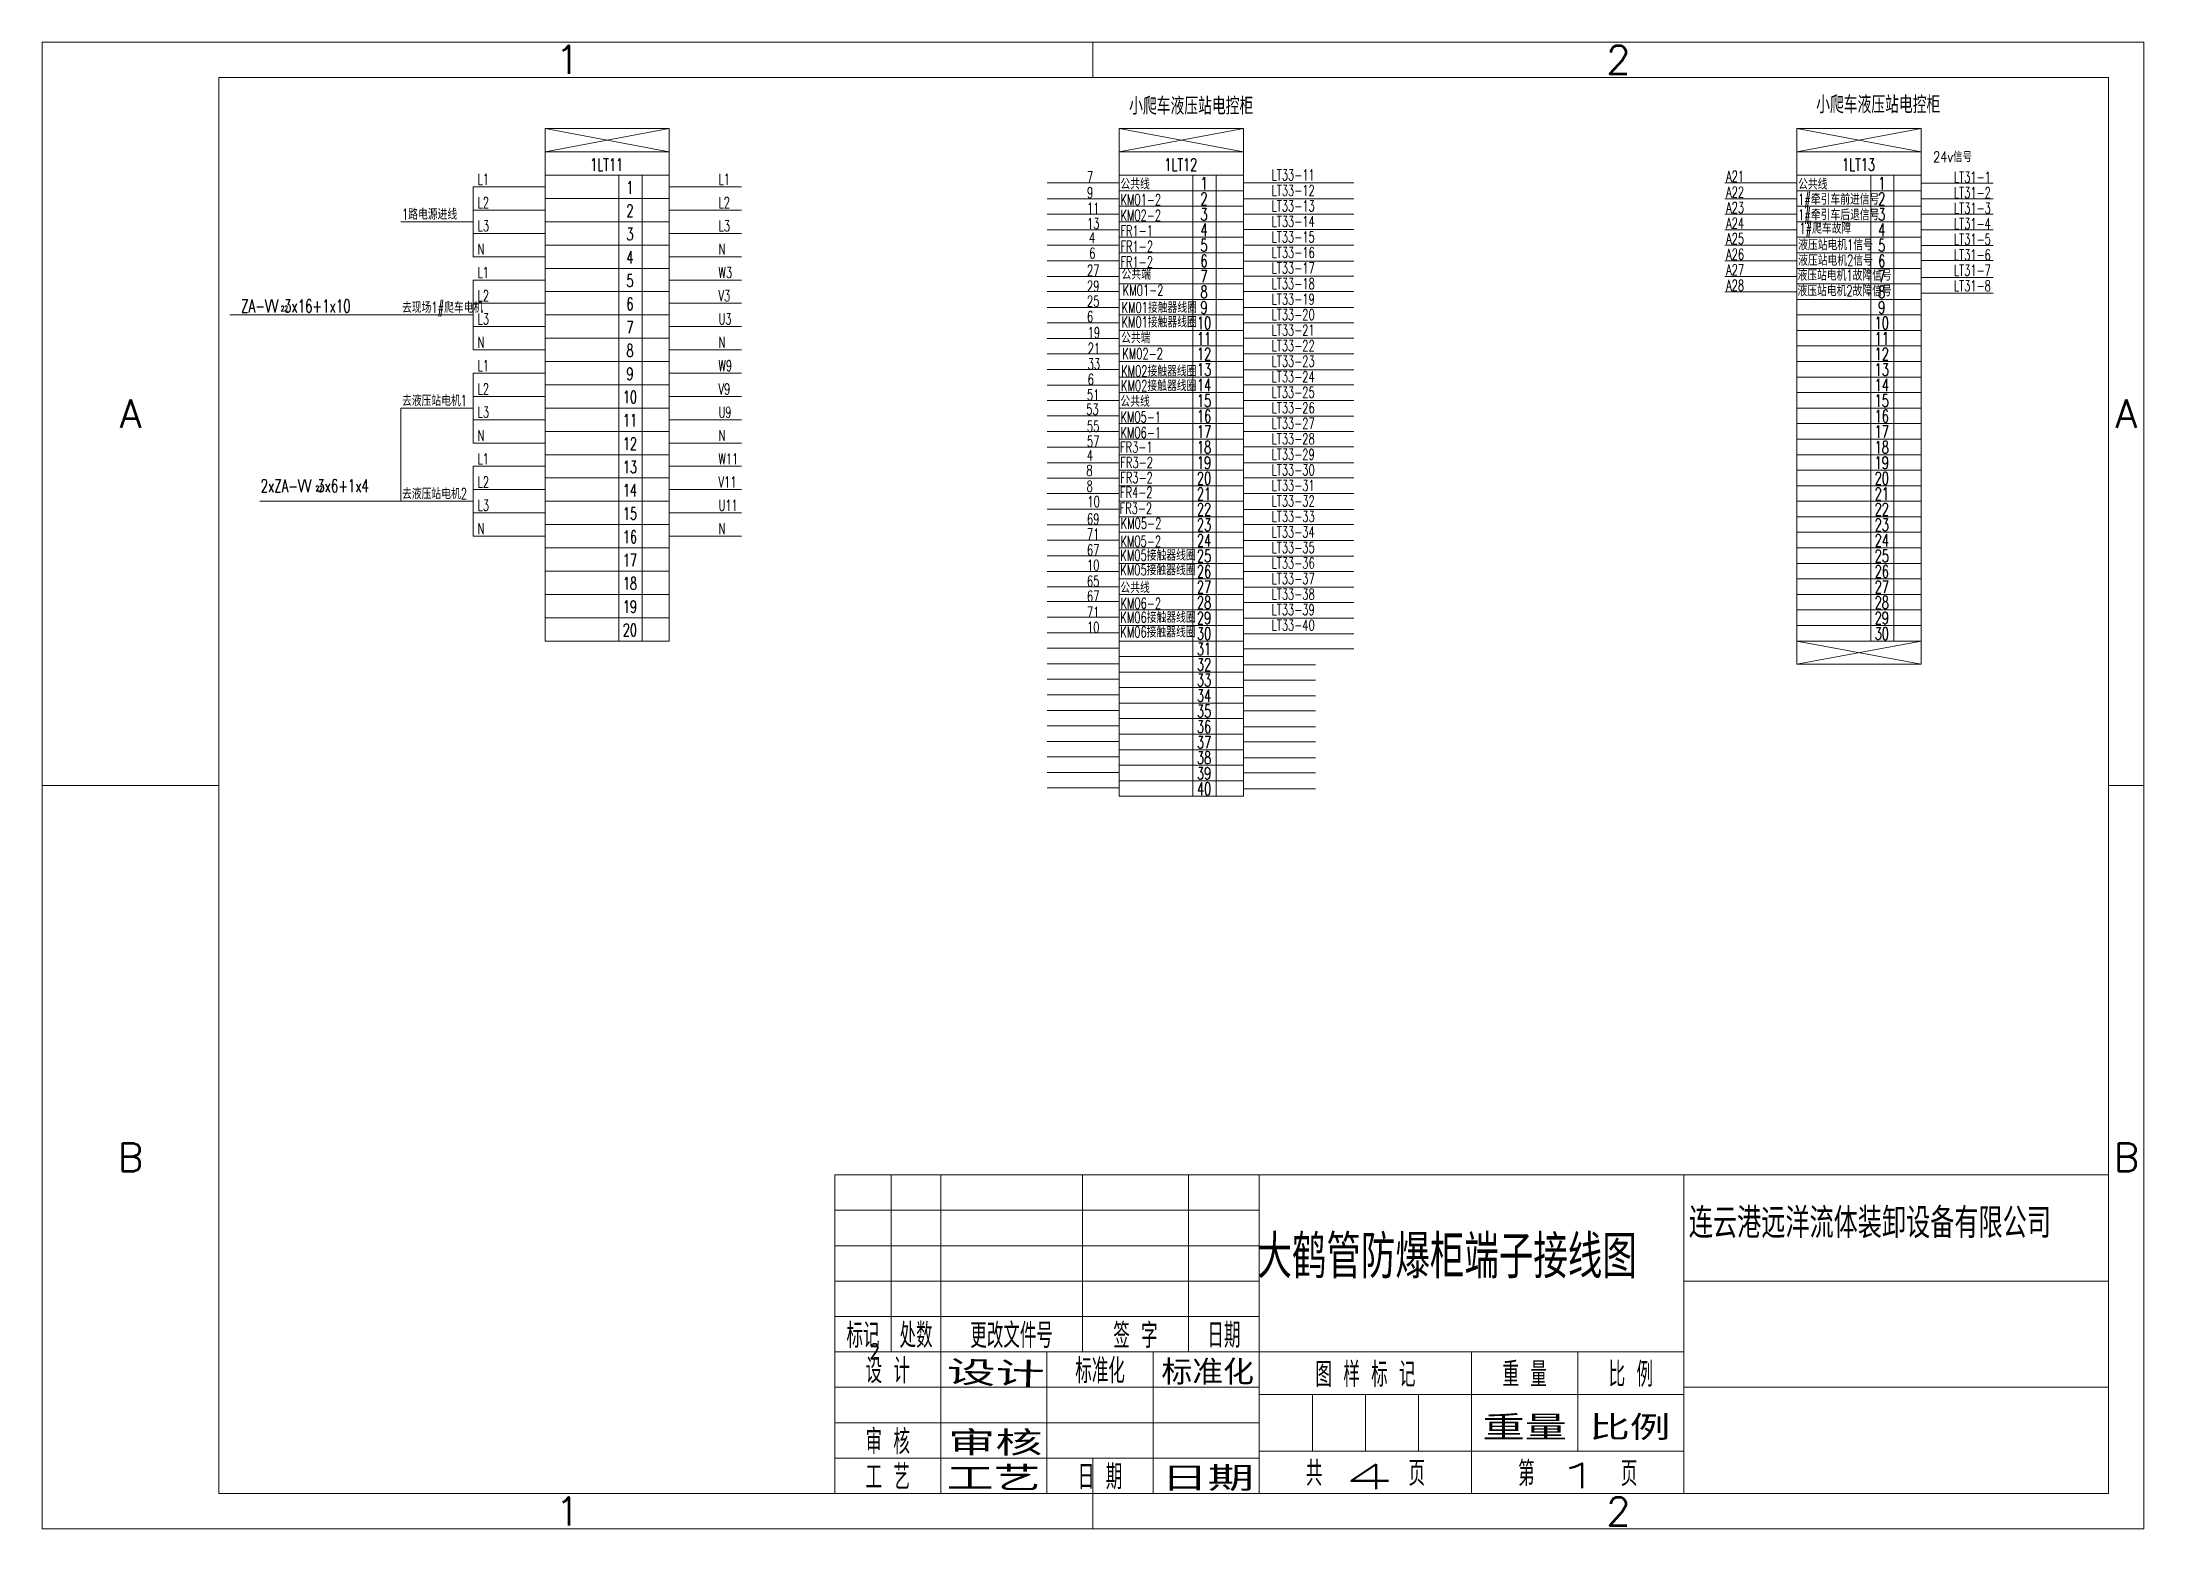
# Model space of a CAD drawing. Extents: x 203679 to 214036, y 136691 to 148845.
# Drawn here: x 203679 to 208554, y 141236 to 144684 of the extents above; entities that cross this region are included whole.
import ezdxf
from ezdxf.enums import TextEntityAlignment as Align

# ---------------------------------------------------------------- set-up
doc = ezdxf.new("R2010")
doc.units = 0
doc.header["$LTSCALE"] = 10
doc.layers.get('0').update_dxf_attribs({"linetype": 'CONTINUOUS'})
for name, color, linetype in [('1轮廓实线层', 7, 'CONTINUOUS'), ('2细线层', 4, 'CONTINUOUS'), ('6文字层', 3, 'CONTINUOUS'), ('Ï¸êμÏß', 1, 'CONTINUOUS'), ('图框层', 7, 'CONTINUOUS')]:
    doc.layers.add(name, color=color, linetype=linetype)
doc.layers.add('AUDIT_I_061228083857-0', color=7, linetype='CONTINUOUS', lineweight=50)
doc.layers.add('′ÖêμÏß', color=7, linetype='CONTINUOUS', lineweight=50)
doc.styles.add('PC_TEXTSTYLE', font='romans.shx', dxfattribs={"width": 0.8, "bigfont": 'hzfs.shx'})
doc.styles.get("Standard").update_dxf_attribs({"font": 'txt.shx', "bigfont": 'hztxt.shx'})

msp = doc.modelspace()

# ---------------------------------------------------------------- texts
at = {"color": 0, "linetype": 'ByBlock', "lineweight": 13, "attachment_point": 1, "style": 'PC_TEXTSTYLE'}
for s, insert, char_height, width in [('小爬车液压站电控柜', (207793.7, 144558.59), 40, 804.3509), ('小爬车液压站电控柜', (206200.13, 144555.42), 40, 804.3509), ('24v信号', (208065.15, 144429.51), 24, 394.8329)]:
    msp.add_mtext(s, dxfattribs=dict(at, insert=insert, char_height=char_height, width=width))
at = {"layer": '6文字层', "color": 0, "linetype": 'ByBlock', "lineweight": 13, "style": 'PC_TEXTSTYLE'}
for s, p in [('1', (204897.41, 144642.6)), ('2', (207335.18, 144642.6)), ('A', (203883.72, 143821.8)), ('A', (208513.03, 143821.8)), ('B', (203883.72, 142098.12)), ('B', (208513.03, 142098.12)), ('1', (204897.41, 141277.32)), ('2', (207335.18, 141277.32))]:
    msp.add_text(s, height=65.66, dxfattribs=at).set_placement(p, align=Align.MIDDLE)
at = {"layer": '6文字层', "color": 0, "linetype": 'ByBlock', "lineweight": 13, "style": 'PC_TEXTSTYLE', "width": 0.667}
for s, height, p in [('L1', 25.2, (204688.63, 144352.81)), ('L1', 25.2, (205247.52, 144352.81)), ('7', 25.2, (206102.41, 144358.23)), ('公共线', 25.2, (206179.91, 144342.09)), ('LT33-11', 25.2, (206530.44, 144363.01)), ('A21', 25.2, (207584.79, 144359.58)), ('公共线', 25.2, (207751.99, 144341.58)), ('LT31-1', 25.2, (208113.16, 144357.79)), ('L2', 25.2, (204688.63, 144298.81)), ('L2', 25.2, (205247.52, 144298.81)), ('9', 25.2, (206102.41, 144321.72)), ('KM01-2', 25.2, (206179.91, 144305.58)), ('LT33-12', 25.2, (206530.44, 144327.01)), ('A22', 25.2, (207584.79, 144323.07)), ('1#牵引车前进信号', 25.2, (207751.99, 144306.59)), ('LT31-2', 25.2, (208113.16, 144321.79)), ('1路电源进线', 25.2, (204513.62, 144271.81)), ('L3', 25.2, (204688.63, 144244.81)), ('L3', 25.2, (205247.52, 144244.81)), ('11', 25.2, (206102.41, 144285.72)), ('13', 25.2, (206102.41, 144250.23)), ('KM02-2', 25.2, (206179.91, 144269.32)), ('LT33-13', 25.2, (206530.44, 144291.01)), ('LT33-14', 25.2, (206530.44, 144255.01)), ('A23', 25.2, (207584.79, 144287.07)), ('A24', 25.2, (207584.79, 144251.07)), ('1#牵引车后退信号', 25.2, (207751.99, 144270.59)), ('1#爬车故障', 25.2, (207754.79, 144239.35)), ('LT31-3', 25.2, (208113.16, 144285.79)), ('LT31-4', 25.2, (208113.16, 144249.79)), ('4', 25.2, (206107.06, 144217.27)), ('FR1-1', 25.2, (206179.91, 144233.32)), ('FR1-2', 25.2, (206179.91, 144197.32)), ('LT33-15', 25.2, (206530.44, 144219.01)), ('A25', 25.2, (207584.79, 144215.07)), ('液压站电机1信号', 25.2, (207751.99, 144200.93)), ('LT31-5', 25.2, (208113.16, 144213.79)), ('N', 25.2, (204688.63, 144190.81)), ('N', 25.2, (205247.52, 144190.81)), ('6', 25.2, (206107.55, 144181.58)), ('FR1-2', 25.2, (206179.91, 144161.32)), ('LT33-16', 25.2, (206530.44, 144183.01)), ('LT33-17', 25.2, (206530.44, 144147.01)), ('A26', 25.2, (207584.79, 144179.07)), ('液压站电机2信号', 25.2, (207751.99, 144164.93)), ('LT31-6', 25.2, (208113.16, 144177.79)), ('L1', 25.2, (204688.63, 144136.81)), ('W3', 25.2, (205247.52, 144136.81)), ('27', 25.2, (206102.41, 144141.72)), ('29', 25.2, (206102.41, 144105.21)), ('公共端', 25.2, (206182.61, 144132.84)), ('LT33-18', 25.2, (206530.44, 144111.01)), ('A27', 25.2, (207584.79, 144143.07)), ('A28', 25.2, (207584.79, 144107.07)), ('液压站电机1故障信号', 25.2, (207750.43, 144130.34)), ('液压站电机2故障信号', 25.2, (207750.43, 144094.34)), ('LT31-7', 25.2, (208113.16, 144141.79)), ('LT31-8', 25.2, (208113.16, 144105.79)), ('ZA-VV 3x16+1x10', 30, (204140.38, 144056.56)), ('去现场1#爬车电机', 25.2, (204513.62, 144055.81)), ('L2', 25.2, (204688.63, 144082.81)), ('V3', 25.2, (205247.52, 144082.81)), ('25', 25.2, (206102.41, 144070.23)), ('KM01接触器线圈', 25.2, (206182.61, 144055.72)), ('KM01-2', 25.2, (206185.26, 144095.89)), ('LT33-19', 25.2, (206530.44, 144075.01)), ('22', 12, (204232.26, 144059.69)), ('L3', 25.2, (204688.63, 144028.81)), ('U3', 25.2, (205247.52, 144028.81)), ('6', 25.2, (206102.41, 144034.23)), ('KM01接触器线圈', 25.2, (206182.37, 144021.83)), ('LT33-20', 25.2, (206530.44, 144039.01)), ('LT33-21', 25.2, (206530.44, 144003.01)), ('N', 25.2, (204688.63, 143974.81)), ('N', 25.2, (205247.52, 143974.81)), ('21', 25.2, (206104, 143960.72)), ('19', 25.2, (206104, 143997.23)), ('公共端', 25.2, (206181.5, 143985.45)), ('LT33-22', 25.2, (206530.44, 143967.01)), ('L1', 25.2, (204688.63, 143920.81)), ('W9', 25.2, (205247.52, 143920.81)), ('33', 25.2, (206104, 143924.72)), ('KM02接触器线圈', 25.2, (206181.5, 143908.33)), ('KM02-2', 25.2, (206184.16, 143948.49)), ('LT33-23', 25.2, (206530.44, 143931.01)), ('L2', 25.2, (204688.63, 143866.81)), ('V9', 25.2, (205247.52, 143866.81)), ('51', 25.2, (206102.41, 143853.21)), ('6', 25.2, (206104, 143889.23)), ('KM02接触器线圈', 25.2, (206181.26, 143874.43)), ('LT33-24', 25.2, (206530.44, 143895.01)), ('LT33-25', 25.2, (206530.44, 143859.01)), ('去液压站电机1', 25.2, (204513.62, 143839.81)), ('L3', 25.2, (204688.63, 143812.81)), ('U9', 25.2, (205247.52, 143812.81)), ('53', 25.2, (206100.51, 143819.48)), ('公共线', 25.2, (206179.91, 143838.09)), ('LT33-26', 25.2, (206530.44, 143823.01)), ('N', 25.2, (204688.63, 143758.81)), ('N', 25.2, (205247.52, 143758.81)), ('55', 25.2, (206102.41, 143780.19)), ('KM05-1', 25.2, (206179.91, 143801.58)), ('KM06-1', 25.2, (206179.91, 143765.58)), ('LT33-27', 25.2, (206530.44, 143787.01)), ('4', 25.2, (206102.03, 143712.48)), ('57', 25.2, (206102.41, 143745.21)), ('FR3-1', 25.2, (206179.1, 143731.9)), ('LT33-28', 25.2, (206530.44, 143751.01)), ('LT33-29', 25.2, (206530.44, 143715.01)), ('L1', 25.2, (204688.63, 143704.81)), ('W11', 25.2, (205247.52, 143704.81)), ('8', 25.2, (206100.91, 143677.72)), ('FR3-2', 25.2, (206179.37, 143661.05)), ('FR3-2', 25.2, (206179.67, 143696.33)), ('LT33-30', 25.2, (206530.44, 143679.01)), ('2xZA-VV 3x6+1x4', 30, (204185.47, 143639.75)), ('22', 12, (204312.89, 143642.64)), ('去液压站电机2', 25.2, (204513.62, 143623.81)), ('L2', 25.2, (204688.63, 143650.81)), ('V11', 25.2, (205247.52, 143650.81)), ('8', 25.2, (206101.49, 143641.18)), ('FR4-2', 25.2, (206178.84, 143626.96)), ('LT33-31', 25.2, (206530.44, 143643.01)), ('L3', 25.2, (204688.63, 143596.81)), ('U11', 25.2, (205247.52, 143596.81)), ('69', 25.2, (206102.41, 143565.21)), ('10', 25.2, (206103.45, 143605.3)), ('FR3-2', 25.2, (206177.95, 143590.2)), ('LT33-32', 25.2, (206530.44, 143607.01)), ('LT33-33', 25.2, (206530.44, 143571.01)), ('N', 25.2, (204688.63, 143542.81)), ('N', 25.2, (205247.52, 143542.81)), ('71', 25.2, (206102.41, 143530.23)), ('KM05-2', 25.2, (206179.91, 143513.58)), ('KM05-2', 25.2, (206180.45, 143555.1)), ('LT33-34', 25.2, (206530.44, 143535.01)), ('67', 25.2, (206102.41, 143493.21)), ('KM05接触器线圈', 25.2, (206179.82, 143481.19)), ('LT33-35', 25.2, (206530.44, 143499.01)), ('LT33-36', 25.2, (206530.44, 143463.01)), ('65', 25.2, (206102.41, 143421.21)), ('10', 25.2, (206102.41, 143458.23)), ('KM05接触器线圈', 25.2, (206179.58, 143447.29)), ('LT33-37', 25.2, (206530.44, 143427.01)), ('67', 25.2, (206102.41, 143386.23)), ('公共线', 25.2, (206179.91, 143406.09)), ('KM06-2', 25.2, (206179.91, 143369.58)), ('LT33-38', 25.2, (206530.44, 143391.01)), ('71', 25.2, (206102.41, 143349.21)), ('KM06接触器线圈', 25.2, (206179.82, 143337.19)), ('LT33-39', 25.2, (206530.44, 143355.01)), ('LT33-40', 25.2, (206530.44, 143319.01)), ('10', 25.2, (206102.41, 143314.23)), ('KM06接触器线圈', 25.2, (206179.58, 143303.29))]:
    msp.add_text(s, height=height, dxfattribs=at).set_placement(p)
for s, p in [('1LT11', (204988.18, 144384.94)), ('1LT12', (206319.88, 144384.94)), ('1', (206373.88, 144341.84)), ('1LT13', (207891.95, 144384.94)), ('1', (207945.95, 144341.84)), ('1', (205042.18, 144332.08)), ('2', (206373.88, 144305.84)), ('2', (207945.95, 144305.84)), ('2', (205042.18, 144278.08)), ('3', (206373.88, 144269.84)), ('3', (207945.95, 144269.84)), ('3', (205042.18, 144224.08)), ('4', (206373.88, 144233.84)), ('5', (206373.88, 144197.84)), ('4', (207945.95, 144233.84)), ('5', (207945.95, 144197.84)), ('4', (205042.18, 144170.08)), ('6', (206373.88, 144161.84)), ('6', (207945.95, 144161.84)), ('5', (205042.18, 144116.08)), ('7', (206373.88, 144125.84)), ('7', (207945.95, 144125.84)), ('6', (205042.18, 144062.08)), ('8', (206373.88, 144089.84)), ('9', (206373.88, 144053.84)), ('8', (207945.95, 144089.84)), ('9', (207945.95, 144053.84)), ('7', (205042.18, 144008.08)), ('10', (206373.88, 144017.84)), ('10', (207945.95, 144017.84)), ('8', (205042.18, 143954.08)), ('11', (206373.88, 143981.84)), ('11', (207945.95, 143981.84)), ('9', (205042.18, 143900.08)), ('12', (206373.88, 143945.84)), ('13', (206373.88, 143909.84)), ('12', (207945.95, 143945.84)), ('13', (207945.95, 143909.84)), ('14', (206373.88, 143873.84)), ('14', (207945.95, 143873.84)), ('10', (205042.18, 143846.08)), ('15', (206373.88, 143837.84)), ('16', (206373.88, 143801.84)), ('15', (207945.95, 143837.84)), ('16', (207945.95, 143801.84)), ('11', (205042.18, 143792.08)), ('17', (206373.88, 143765.84)), ('17', (207945.95, 143765.84)), ('12', (205042.18, 143738.08)), ('18', (206373.88, 143729.84)), ('18', (207945.95, 143729.84)), ('13', (205042.18, 143684.08)), ('20', (206373.88, 143657.84)), ('19', (206373.88, 143693.84)), ('20', (207945.95, 143657.84)), ('19', (207945.95, 143693.84)), ('14', (205042.18, 143630.08)), ('21', (206373.88, 143621.84)), ('21', (207945.95, 143621.84)), ('15', (205042.18, 143576.08)), ('22', (206373.88, 143585.84)), ('22', (207945.95, 143585.84)), ('16', (205042.18, 143522.08)), ('23', (206373.88, 143549.84)), ('24', (206373.88, 143513.84)), ('23', (207945.95, 143549.84)), ('24', (207945.95, 143513.84)), ('17', (205042.18, 143468.08)), ('25', (206373.88, 143477.84)), ('25', (207945.95, 143477.84)), ('18', (205042.18, 143414.08)), ('26', (206373.88, 143441.84)), ('26', (207945.95, 143441.84)), ('27', (206373.88, 143405.84)), ('28', (206373.88, 143369.84)), ('27', (207945.95, 143405.84)), ('28', (207945.95, 143369.84)), ('19', (205042.18, 143360.08)), ('29', (206373.88, 143333.84)), ('29', (207945.95, 143333.84)), ('20', (205042.18, 143306.08)), ('30', (206373.88, 143297.84)), ('30', (207945.95, 143297.84)), ('31', (206373.88, 143261.84)), ('32', (206373.88, 143225.84)), ('33', (206373.88, 143189.84)), ('34', (206373.88, 143153.84)), ('35', (206373.88, 143117.84)), ('36', (206373.88, 143081.84)), ('37', (206373.88, 143045.84)), ('38', (206373.88, 143009.84)), ('39', (206373.88, 142973.84)), ('40', (206373.88, 142937.84))]:
    msp.add_text(s, height=28.8, dxfattribs=at).set_placement(p, align=Align.CENTER)
for s, p in [('标记', (205582.77, 141687.72)), ('处数', (205705.89, 141687.72)), (' 更改文件号 ', (205927.51, 141687.72)), (' 签 字 ', (206214.79, 141687.72)), (' 日期 ', (206419.99, 141687.72)), (' 设 计 ', (205640.23, 141605.72)), (' 标准化 ', (206132.71, 141605.72)), (' 图 样 标 记 ', (206748.31, 141597.43)), (' 重 量 ', (207117.67, 141597.43)), (' 比 例 ', (207363.91, 141597.43)), (' 审 核 ', (205640.23, 141441.48)), (' 工 艺 ', (205640.23, 141359.4)), ('共       页', (206748.31, 141367.61)), ('第       页', (207240.79, 141367.61)), (' 日 期 ', (206132.71, 141359.4))]:
    msp.add_text(s, height=57.456, dxfattribs=at).set_placement(p, align=Align.MIDDLE)
at = {"layer": '6文字层', "color": 0, "linetype": 'ByBlock', "lineweight": 13, "style": 'PC_TEXTSTYLE', "width": 2.873784, "flags": 8}
msp.add_attdef('设计', text=' ', height=57.46, rotation=358.46442, dxfattribs=at).set_placement((205776.01, 141570.7), (206003.57, 141564.6), align=Align.FIT)
at = {"layer": '6文字层', "color": 0, "linetype": 'ByBlock', "lineweight": 13, "style": 'PC_TEXTSTYLE', "flags": 8}
for tag, width, p, p2 in [('标准化', 1.756036, (206274.96, 141570.7), (206489.73, 141570.7)), ('重量', 2.448074, (207019.88, 141442.17), (207215.36, 141442.17)), ('比例', 2.367734, (207267.81, 141442.17), (207455.37, 141442.17)), ('审核', 2.723972, (205779.95, 141406.46), (205999.18, 141406.46)), ('工艺', 2.851598, (205776.31, 141324.45), (205994.97, 141324.45)), ('日期', 2.733185, (206274.96, 141324.45), (206489.73, 141324.45)), ('4', 2.342578, (206697.87, 141328.62), (206813.23, 141328.62)), ('1', 3.885709, (207186.84, 141330.72), (207303.78, 141330.72))]:
    msp.add_attdef(tag, text='', height=57.46, dxfattribs=dict(at, width=width)).set_placement(p, p2, align=Align.FIT)
at = {"layer": 'AUDIT_I_061228083857-0', "color": 0, "linetype": 'ByBlock', "lineweight": 13, "insert": (206497.66, 141917.46), "char_height": 100, "width": 1192.1772, "attachment_point": 1, "style": 'PC_TEXTSTYLE'}
msp.add_mtext('大鹤管防爆柜端子接线图', dxfattribs=at)
at = {"layer": 'Ï¸êμÏß', "color": 0, "linetype": 'ByBlock', "lineweight": 13, "width": 0.8}
msp.add_text('2', height=35, dxfattribs=at).set_placement((205609.79, 141648.34), align=Align.MIDDLE)
at = {"layer": '′ÖêμÏß', "color": 0, "linetype": 'ByBlock', "lineweight": 13, "insert": (207498.34, 141980.65), "char_height": 70, "width": 985, "attachment_point": 1, "style": 'PC_TEXTSTYLE'}
msp.add_mtext('连云港远洋流体装卸设备有限公司', dxfattribs=at)

# ---------------------------------------------------------------- linework, layer by layer
at = {"color": 0, "linetype": 'ByBlock', "lineweight": 13}
for p, q in [((205016.38, 143294.95), (205016.38, 144374.95)), ((205070.38, 143294.95), (205070.38, 144374.95)), ((206177.08, 144374.95), (206177.08, 144338.95)), ((207749.15, 144374.95), (207749.15, 144338.95)), ((204678.18, 144347.95), (204678.18, 144185.95)), ((204678.18, 144131.95), (204678.18, 143969.95)), ((204678.18, 143915.95), (204678.18, 143753.95)), ((204510.98, 143834.95), (204510.98, 143618.95)), ((204678.18, 143699.95), (204678.18, 143537.95)), ((204510.98, 143618.95), (204183.7, 143618.95)), ((206465.08, 143402.95), (206177.08, 143402.95)), ((208037.15, 143402.95), (207749.15, 143402.95)), ((206465.08, 143006.95), (206177.08, 143006.95))]:
    msp.add_line(p, q, dxfattribs=at)
at = {"layer": '1轮廓实线层', "color": 0, "linetype": 'ByBlock', "lineweight": 13}
for p, q in [((204088.92, 141318.36), (204088.92, 144601.56)), ((208471.99, 144601.56), (204088.92, 144601.56)), ((208471.99, 144601.56), (208471.99, 141318.36)), ((204845.38, 144482.95), (205133.38, 144428.95)), ((205133.38, 144482.95), (204845.38, 144428.95)), ((206465.08, 144482.95), (206177.08, 144428.95)), ((206177.08, 144482.95), (206465.08, 144428.95)), ((207749.15, 144482.95), (208037.15, 144428.95)), ((208037.15, 144482.95), (207749.15, 144428.95)), ((205133.38, 144428.95), (204845.38, 144428.95)), ((206177.08, 144428.95), (206465.08, 144428.95)), ((206177.08, 144428.95), (206177.08, 142934.95)), ((206465.08, 144428.95), (206177.08, 144428.95)), ((206465.08, 142934.95), (206465.08, 144428.95)), ((207749.15, 143294.95), (207749.15, 144428.95)), ((208037.15, 144428.95), (207749.15, 144428.95)), ((208037.15, 144428.95), (207749.15, 144428.95)), ((207749.15, 144428.95), (208037.15, 144428.95)), ((208037.15, 144428.95), (208037.15, 143294.95)), ((206465.08, 144374.95), (206177.08, 144374.95)), ((208037.15, 144374.95), (207749.15, 144374.95)), ((207749.15, 144374.95), (207749.15, 144338.95)), ((207920.15, 144374.95), (207920.15, 143294.95)), ((207974.15, 144374.95), (207974.15, 143294.95)), ((204845.38, 144347.95), (204678.18, 144347.95)), ((205300.58, 144347.95), (205133.38, 144347.95)), ((206177.08, 144356.95), (206009.88, 144356.95)), ((206177.08, 144320.44), (206009.88, 144320.44)), ((206177.08, 144320.44), (206060.08, 144320.44)), ((206465.08, 144338.95), (206177.08, 144338.95)), ((206465.08, 144356.95), (206721.1, 144356.95)), ((206465.08, 144320.44), (206721.1, 144320.44)), ((206465.08, 144320.44), (206582.08, 144320.44)), ((207749.15, 144356.95), (207581.95, 144356.95)), ((207749.15, 144320.44), (207581.95, 144320.44)), ((207749.15, 144320.44), (207632.15, 144320.44)), ((208037.15, 144338.95), (207749.15, 144338.95)), ((208037.15, 144356.44), (208204.35, 144356.44)), ((208037.15, 144356.44), (208154.15, 144356.44)), ((208037.15, 144319.93), (208204.35, 144319.93)), ((208037.15, 144319.93), (208154.15, 144319.93)), ((204845.38, 144293.95), (204678.18, 144293.95)), ((204845.38, 144293.95), (204728.38, 144293.95)), ((205300.58, 144293.95), (205133.38, 144293.95)), ((205300.58, 144293.95), (205183.58, 144293.95)), ((206177.08, 144284.44), (206009.88, 144284.44)), ((206465.08, 144302.95), (206177.08, 144302.95)), ((206465.08, 144284.44), (206721.1, 144284.44)), ((206465.08, 144284.44), (206582.08, 144284.44)), ((207749.15, 144284.44), (207581.95, 144284.44)), ((208037.15, 144302.95), (207749.15, 144302.95)), ((208037.15, 144284.95), (208204.35, 144284.95)), ((204678.18, 144266.95), (204510.98, 144266.95)), ((204845.38, 144239.95), (204678.18, 144239.95)), ((205300.58, 144239.95), (205133.38, 144239.95)), ((206177.08, 144248.44), (206009.88, 144248.44)), ((206465.08, 144266.95), (206177.08, 144266.95)), ((206465.08, 144230.95), (206177.08, 144230.95)), ((206465.08, 144248.95), (206721.1, 144248.95)), ((207749.15, 144248.44), (207581.95, 144248.44)), ((208037.15, 144266.95), (207749.15, 144266.95)), ((208037.15, 144230.95), (207749.15, 144230.95)), ((208037.15, 144248.44), (208204.35, 144248.44)), ((204845.38, 144185.95), (204678.18, 144185.95)), ((205300.58, 144185.95), (205133.38, 144185.95)), ((206177.08, 144212.95), (206009.88, 144212.95)), ((206177.08, 144176.44), (206009.88, 144176.44)), ((206177.08, 144176.44), (206060.08, 144176.44)), ((206465.08, 144194.95), (206177.08, 144194.95)), ((206465.08, 144212.44), (206721.1, 144212.44)), ((206465.08, 144212.44), (206632.28, 144212.44)), ((206465.08, 144175.93), (206582.08, 144175.93)), ((206465.08, 144175.93), (206721.1, 144175.93)), ((207749.15, 144212.44), (207581.95, 144212.44)), ((207749.15, 144176.44), (207581.95, 144176.44)), ((208037.15, 144194.95), (207749.15, 144194.95)), ((208037.15, 144211.93), (208204.35, 144211.93)), ((208037.15, 144211.93), (208154.15, 144211.93)), ((208037.15, 144176.95), (208204.35, 144176.95)), ((204845.38, 144131.95), (204678.18, 144131.95)), ((205300.58, 144131.95), (205133.38, 144131.95)), ((206177.08, 144140.44), (206009.88, 144140.44)), ((206465.08, 144158.95), (206177.08, 144158.95)), ((206465.08, 144122.95), (206177.08, 144122.95)), ((206465.08, 144140.95), (206721.1, 144140.95)), ((207749.15, 144140.44), (207581.95, 144140.44)), ((208037.15, 144158.95), (207749.15, 144158.95)), ((208037.15, 144122.95), (207749.15, 144122.95)), ((208037.15, 144138.11), (208204.35, 144138.11)), ((204845.38, 144077.95), (204678.18, 144077.95)), ((204845.38, 144077.95), (204728.38, 144077.95)), ((205300.58, 144077.95), (205133.38, 144077.95)), ((205300.58, 144077.95), (205183.58, 144077.95)), ((206177.08, 144104.95), (206009.88, 144104.95)), ((206465.08, 144086.95), (206177.08, 144086.95)), ((206465.08, 144104.95), (206721.1, 144104.95)), ((207749.15, 144104.44), (207581.95, 144104.44)), ((208037.15, 144086.95), (207749.15, 144086.95)), ((208037.15, 144101.6), (208204.35, 144101.6)), ((208037.15, 144101.6), (208154.15, 144101.6)), ((204678.18, 144050.95), (204114.48, 144050.95)), ((204845.38, 144023.95), (204678.18, 144023.95)), ((205300.58, 144023.95), (205133.38, 144023.95)), ((206177.08, 144068.44), (206009.88, 144068.44)), ((206177.08, 144032.44), (206009.88, 144032.44)), ((206177.08, 144068.44), (206060.08, 144068.44)), ((206465.08, 144050.95), (206177.08, 144050.95)), ((206465.08, 144068.44), (206582.08, 144068.44)), ((206465.08, 144068.44), (206721.1, 144068.44)), ((206465.08, 144032.44), (206582.08, 144032.44)), ((206465.08, 144032.44), (206721.1, 144032.44)), ((208037.15, 144050.95), (207749.15, 144050.95)), ((206177.08, 143996.44), (206009.88, 143996.44)), ((206465.08, 144014.95), (206177.08, 144014.95)), ((206465.08, 143978.95), (206177.08, 143978.95)), ((206465.08, 143996.95), (206721.1, 143996.95)), ((208037.15, 144014.95), (207749.15, 144014.95)), ((208037.15, 143978.95), (207749.15, 143978.95)), ((204845.38, 143969.95), (204678.18, 143969.95)), ((205300.58, 143969.95), (205133.38, 143969.95)), ((206177.08, 143960.95), (206009.88, 143960.95)), ((206465.08, 143942.95), (206177.08, 143942.95)), ((206465.08, 143960.44), (206721.1, 143960.44)), ((206465.08, 143960.44), (206582.08, 143960.44)), ((208037.15, 143942.95), (207749.15, 143942.95)), ((204845.38, 143915.95), (204678.18, 143915.95)), ((205300.58, 143915.95), (205133.38, 143915.95)), ((206177.08, 143924.44), (206009.88, 143924.44)), ((206177.08, 143888.44), (206009.88, 143888.44)), ((206177.08, 143924.44), (206060.08, 143924.44)), ((206465.08, 143906.95), (206177.08, 143906.95)), ((206465.08, 143923.93), (206721.1, 143923.93)), ((206465.08, 143923.93), (206582.08, 143923.93)), ((206465.08, 143888.95), (206721.1, 143888.95)), ((208037.15, 143906.95), (207749.15, 143906.95)), ((204678.18, 143834.95), (204510.98, 143834.95)), ((204845.38, 143861.95), (204678.18, 143861.95)), ((204845.38, 143861.95), (204728.38, 143861.95)), ((205300.58, 143861.95), (205133.38, 143861.95)), ((205300.58, 143861.95), (205183.58, 143861.95)), ((206177.08, 143852.44), (206009.88, 143852.44)), ((206465.08, 143870.95), (206177.08, 143870.95)), ((206465.08, 143834.95), (206177.08, 143834.95)), ((206465.08, 143852.95), (206721.1, 143852.95)), ((208037.15, 143870.95), (207749.15, 143870.95)), ((208037.15, 143834.95), (207749.15, 143834.95)), ((204845.38, 143807.95), (204678.18, 143807.95)), ((205300.58, 143807.95), (205133.38, 143807.95)), ((206177.08, 143816.95), (206009.88, 143816.95)), ((206177.08, 143780.95), (206009.88, 143780.95)), ((206465.08, 143798.95), (206177.08, 143798.95)), ((206465.08, 143815.93), (206721.1, 143815.93)), ((206465.08, 143815.93), (206582.08, 143815.93)), ((206465.08, 143780.95), (206721.1, 143780.95)), ((208037.15, 143798.95), (207749.15, 143798.95)), ((204845.38, 143753.95), (204678.18, 143753.95)), ((205300.58, 143753.95), (205133.38, 143753.95)), ((206177.08, 143744.44), (206009.88, 143744.44)), ((206177.08, 143744.44), (206060.08, 143744.44)), ((206465.08, 143762.95), (206177.08, 143762.95)), ((206465.08, 143744.95), (206721.1, 143744.95)), ((208037.15, 143762.95), (207749.15, 143762.95)), ((204845.38, 143699.95), (204678.18, 143699.95)), ((205300.58, 143699.95), (205133.38, 143699.95)), ((206177.08, 143708.44), (206009.88, 143708.44)), ((206465.08, 143726.95), (206177.08, 143726.95)), ((206465.08, 143690.95), (206177.08, 143690.95)), ((206465.08, 143707.93), (206582.08, 143707.93)), ((206465.08, 143707.93), (206721.1, 143707.93)), ((208037.15, 143726.95), (207749.15, 143726.95)), ((208037.15, 143690.95), (207749.15, 143690.95)), ((204845.38, 143645.95), (204678.18, 143645.95)), ((204845.38, 143645.95), (204728.38, 143645.95)), ((205300.58, 143645.95), (205133.38, 143645.95)), ((205300.58, 143645.95), (205183.58, 143645.95)), ((206177.08, 143672.44), (206009.88, 143672.44)), ((206177.08, 143636.95), (206009.88, 143636.95)), ((206465.08, 143654.95), (206177.08, 143654.95)), ((206465.08, 143672.95), (206721.1, 143672.95)), ((206465.08, 143636.95), (206721.1, 143636.95)), ((208037.15, 143654.95), (207749.15, 143654.95)), ((204678.18, 143618.95), (204510.98, 143618.95)), ((204845.38, 143591.95), (204678.18, 143591.95)), ((205300.58, 143591.95), (205133.38, 143591.95)), ((206177.08, 143600.44), (206009.88, 143600.44)), ((206177.08, 143600.44), (206060.08, 143600.44)), ((206465.08, 143618.95), (206177.08, 143618.95)), ((206465.08, 143599.93), (206582.08, 143599.93)), ((206465.08, 143599.93), (206721.1, 143599.93)), ((208037.15, 143618.95), (207749.15, 143618.95)), ((204845.38, 143537.95), (204678.18, 143537.95)), ((205133.38, 143564.95), (204845.38, 143564.95)), ((205133.38, 143564.95), (204845.38, 143564.95)), ((205133.38, 143564.95), (204845.38, 143564.95)), ((205300.58, 143537.95), (205133.38, 143537.95)), ((206177.08, 143564.44), (206009.88, 143564.44)), ((206465.08, 143582.95), (206177.08, 143582.95)), ((206465.08, 143546.95), (206177.08, 143546.95)), ((206465.08, 143564.95), (206721.1, 143564.95)), ((208037.15, 143582.95), (207749.15, 143582.95)), ((208037.15, 143546.95), (207749.15, 143546.95)), ((206177.08, 143528.44), (206009.88, 143528.44)), ((206177.08, 143492.44), (206009.88, 143492.44)), ((206465.08, 143510.95), (206177.08, 143510.95)), ((206465.08, 143527.93), (206721.1, 143527.93)), ((206465.08, 143527.93), (206582.08, 143527.93)), ((206465.08, 143491.93), (206721.1, 143491.93)), ((208037.15, 143510.95), (207749.15, 143510.95)), ((206177.08, 143456.44), (206009.88, 143456.44)), ((206465.08, 143474.95), (206177.08, 143474.95)), ((206465.08, 143438.95), (206177.08, 143438.95)), ((206465.08, 143455.93), (206721.1, 143455.93)), ((208037.15, 143474.95), (207749.15, 143474.95)), ((208037.15, 143438.95), (207749.15, 143438.95)), ((206177.08, 143420.44), (206009.88, 143420.44)), ((206465.08, 143419.93), (206721.1, 143419.93)), ((206177.08, 143386.23), (206009.88, 143386.23)), ((206177.08, 143350.23), (206009.88, 143350.23)), ((206465.08, 143366.95), (206177.08, 143366.95)), ((206465.08, 143383.93), (206721.1, 143383.93)), ((206465.08, 143347.93), (206721.1, 143347.93)), ((208037.15, 143366.95), (207749.15, 143366.95)), ((206177.08, 143314.23), (206009.88, 143314.23)), ((206465.08, 143330.95), (206177.08, 143330.95)), ((206465.08, 143294.95), (206177.08, 143294.95)), ((206465.08, 143311.93), (206721.1, 143311.93)), ((206465.08, 143311.93), (206582.08, 143311.93)), ((206465.08, 143311.93), (206721.1, 143311.93)), ((208037.15, 143330.95), (207749.15, 143330.95)), ((208037.15, 143294.95), (207749.15, 143240.95)), ((207749.15, 143294.95), (208037.15, 143240.95)), ((208037.15, 143294.95), (207749.15, 143294.95)), ((208037.15, 143294.95), (207749.15, 143294.95)), ((208037.15, 143294.95), (207749.15, 143294.95)), ((208037.15, 143294.95), (207749.15, 143294.95)), ((208037.15, 143294.95), (207749.15, 143294.95)), ((208037.15, 143294.95), (207749.15, 143294.95)), ((208037.15, 143294.95), (207749.15, 143294.95)), ((206177.08, 143278.23), (206009.88, 143278.23)), ((206465.08, 143258.95), (206177.08, 143258.95)), ((206465.08, 143276.95), (206721.1, 143276.95)), ((206177.08, 143242.23), (206009.88, 143242.23)), ((206177.08, 143206.23), (206009.88, 143206.23)), ((206465.08, 143222.95), (206177.08, 143222.95)), ((206465.08, 143239.93), (206632.28, 143239.93)), ((206465.08, 143239.93), (206582.08, 143239.93)), ((206465.08, 143239.93), (206632.28, 143239.93)), ((206465.08, 143203.93), (206632.28, 143203.93)), ((208037.15, 143240.95), (207749.15, 143240.95)), ((206177.08, 143170.23), (206009.88, 143170.23)), ((206465.08, 143186.95), (206177.08, 143186.95)), ((206465.08, 143150.95), (206177.08, 143150.95)), ((206465.08, 143167.93), (206582.08, 143167.93)), ((206465.08, 143167.93), (206632.28, 143167.93)), ((206177.08, 143134.23), (206009.88, 143134.23)), ((206177.08, 143098.23), (206009.88, 143098.23)), ((206465.08, 143114.95), (206177.08, 143114.95)), ((206465.08, 143132.95), (206632.28, 143132.95)), ((206177.08, 143062.23), (206009.88, 143062.23)), ((206465.08, 143078.95), (206177.08, 143078.95)), ((206465.08, 143095.93), (206632.28, 143095.93)), ((206465.08, 143095.93), (206582.08, 143095.93)), ((206465.08, 143060.95), (206632.28, 143060.95)), ((206177.08, 143026.23), (206009.88, 143026.23)), ((206465.08, 143042.95), (206177.08, 143042.95)), ((206465.08, 143023.93), (206582.08, 143023.93)), ((206465.08, 143023.93), (206632.28, 143023.93)), ((206177.08, 142990.23), (206009.88, 142990.23)), ((206177.08, 142954.23), (206009.88, 142954.23)), ((206465.08, 142970.95), (206177.08, 142970.95)), ((206465.08, 142988.95), (206632.28, 142988.95)), ((206465.08, 142951.93), (206582.08, 142951.93)), ((206465.08, 142951.93), (206632.28, 142951.93)), ((206465.08, 142934.95), (206177.08, 142934.95)), ((208471.99, 142057.08), (205517.11, 142057.08)), ((205517.11, 141318.36), (205517.11, 142057.08)), ((205648.44, 141646.68), (205648.44, 142057.08)), ((205763.35, 141646.68), (205763.35, 142057.08)), ((206091.67, 141646.68), (206091.67, 142057.08)), ((206337.91, 141646.68), (206337.91, 142057.08)), ((206502.07, 141318.36), (206502.07, 142057.08)), ((207487.03, 141318.36), (207487.03, 142057.08)), ((207487.03, 141810.84), (208471.99, 141810.84)), ((205517.11, 141728.76), (206502.07, 141728.76)), ((205517.11, 141646.68), (207487.03, 141646.68)), ((205763.35, 141318.36), (205763.35, 141646.68)), ((206009.59, 141318.36), (206009.59, 141646.68)), ((206255.83, 141318.36), (206255.83, 141646.68)), ((207487.03, 141564.6), (208471.99, 141564.6)), ((206116.29, 141236.28), (206116.29, 141400.44)), ((204088.92, 141318.36), (208471.99, 141318.36))]:
    msp.add_line(p, q, dxfattribs=at)
for points in [[(204845.38, 144482.95), (205133.38, 144482.95), (205133.38, 144428.95), (204845.38, 144428.95)], [(206177.08, 144482.95), (206465.08, 144482.95), (206465.08, 144428.95), (206177.08, 144428.95)], [(207749.15, 144482.95), (208037.15, 144482.95), (208037.15, 144428.95), (207749.15, 144428.95)], [(204845.38, 144428.95), (205133.38, 144428.95), (205133.38, 144374.95), (204845.38, 144374.95)], [(204845.38, 144374.95), (205133.38, 144374.95), (205133.38, 144320.95), (204845.38, 144320.95)], [(206348.08, 144374.95), (206402.08, 144374.95), (206402.08, 142935.28), (206348.08, 142935.78)], [(207920.15, 144374.95), (207974.15, 144374.95), (207974.15, 144338.95), (207920.15, 144338.95)], [(204845.38, 144320.95), (205133.38, 144320.95), (205133.38, 144266.95), (204845.38, 144266.95)], [(204845.38, 144266.95), (205133.38, 144266.95), (205133.38, 144212.95), (204845.38, 144212.95)], [(204845.38, 144212.95), (205133.38, 144212.95), (205133.38, 144158.95), (204845.38, 144158.95)], [(204845.38, 144158.95), (205133.38, 144158.95), (205133.38, 144104.95), (204845.38, 144104.95)], [(204845.38, 144104.95), (205133.38, 144104.95), (205133.38, 144050.95), (204845.38, 144050.95)], [(204845.38, 144050.95), (205133.38, 144050.95), (205133.38, 143996.95), (204845.38, 143996.95)], [(204845.38, 143996.95), (205133.38, 143996.95), (205133.38, 143942.95), (204845.38, 143942.95)], [(204845.38, 143942.95), (205133.38, 143942.95), (205133.38, 143888.95), (204845.38, 143888.95)], [(204845.38, 143888.95), (205133.38, 143888.95), (205133.38, 143834.95), (204845.38, 143834.95)], [(204845.38, 143834.95), (205133.38, 143834.95), (205133.38, 143780.95), (204845.38, 143780.95)], [(204845.38, 143780.95), (205133.38, 143780.95), (205133.38, 143726.95), (204845.38, 143726.95)], [(204845.38, 143726.95), (205133.38, 143726.95), (205133.38, 143672.95), (204845.38, 143672.95)], [(204845.38, 143672.95), (205133.38, 143672.95), (205133.38, 143618.95), (204845.38, 143618.95)], [(204845.38, 143618.95), (205133.38, 143618.95), (205133.38, 143564.95), (204845.38, 143564.95)], [(204845.38, 143564.95), (205133.38, 143564.95), (205133.38, 143510.95), (204845.38, 143510.95)], [(204845.38, 143510.95), (205133.38, 143510.95), (205133.38, 143456.95), (204845.38, 143456.95)], [(204845.38, 143456.95), (205133.38, 143456.95), (205133.38, 143402.95), (204845.38, 143402.95)], [(204845.38, 143402.95), (205133.38, 143402.95), (205133.38, 143348.95), (204845.38, 143348.95)], [(204845.38, 143348.95), (205133.38, 143348.95), (205133.38, 143294.95), (204845.38, 143294.95)], [(207749.15, 143294.95), (208037.15, 143294.95), (208037.15, 143240.95), (207749.15, 143240.95)]]:
    msp.add_lwpolyline(points, close=True, dxfattribs=at)
at = {"layer": '2细线层', "color": 0, "linetype": 'ByBlock', "lineweight": 13}
for p, q in [((203678.52, 141236.28), (203678.52, 144683.64)), ((208554.07, 144683.64), (203678.52, 144683.64)), ((203678.52, 144683.64), (203678.52, 144601.56)), ((206116.29, 144683.64), (206116.29, 144601.56)), ((208554.07, 144683.64), (208554.07, 141236.28)), ((203678.52, 142959.96), (204088.92, 142959.96)), ((208554.07, 142959.96), (208471.99, 142959.96)), ((205517.11, 141975), (206502.07, 141975)), ((205517.11, 141892.92), (206502.07, 141892.92)), ((205517.11, 141810.84), (206502.07, 141810.84)), ((206994.55, 141318.36), (206994.55, 141646.68)), ((207240.79, 141416.85), (207240.79, 141646.68)), ((205517.11, 141564.6), (206502.07, 141564.6)), ((206502.07, 141548.18), (207487.03, 141548.18)), ((206625.19, 141416.85), (206625.19, 141548.18)), ((206748.31, 141416.85), (206748.31, 141548.18)), ((206871.43, 141416.85), (206871.43, 141548.18)), ((205517.11, 141482.52), (206502.07, 141482.52)), ((205517.11, 141400.44), (206502.07, 141400.44)), ((206502.07, 141416.85), (207487.03, 141416.85)), ((206116.29, 141236.28), (206116.29, 141318.36)), ((203678.52, 141236.28), (208554.07, 141236.28)), ((208554.07, 141236.28), (208471.99, 141236.28))]:
    msp.add_line(p, q, dxfattribs=at)
at = {"layer": '图框层', "color": 0, "linetype": 'ByBlock', "lineweight": 13}
msp.add_line((208471.99, 141318.36), (208471.99, 142057.08), dxfattribs=at)

msp.set_redraw_order([(e.dxf.handle, doc.entitydb.next_handle()) for e in msp.query("TEXT MTEXT ATTDEF DIMENSION ARC_DIMENSION")])  # texts and dimensions are drawn at this point

doc.saveas('drawing.dxf')
